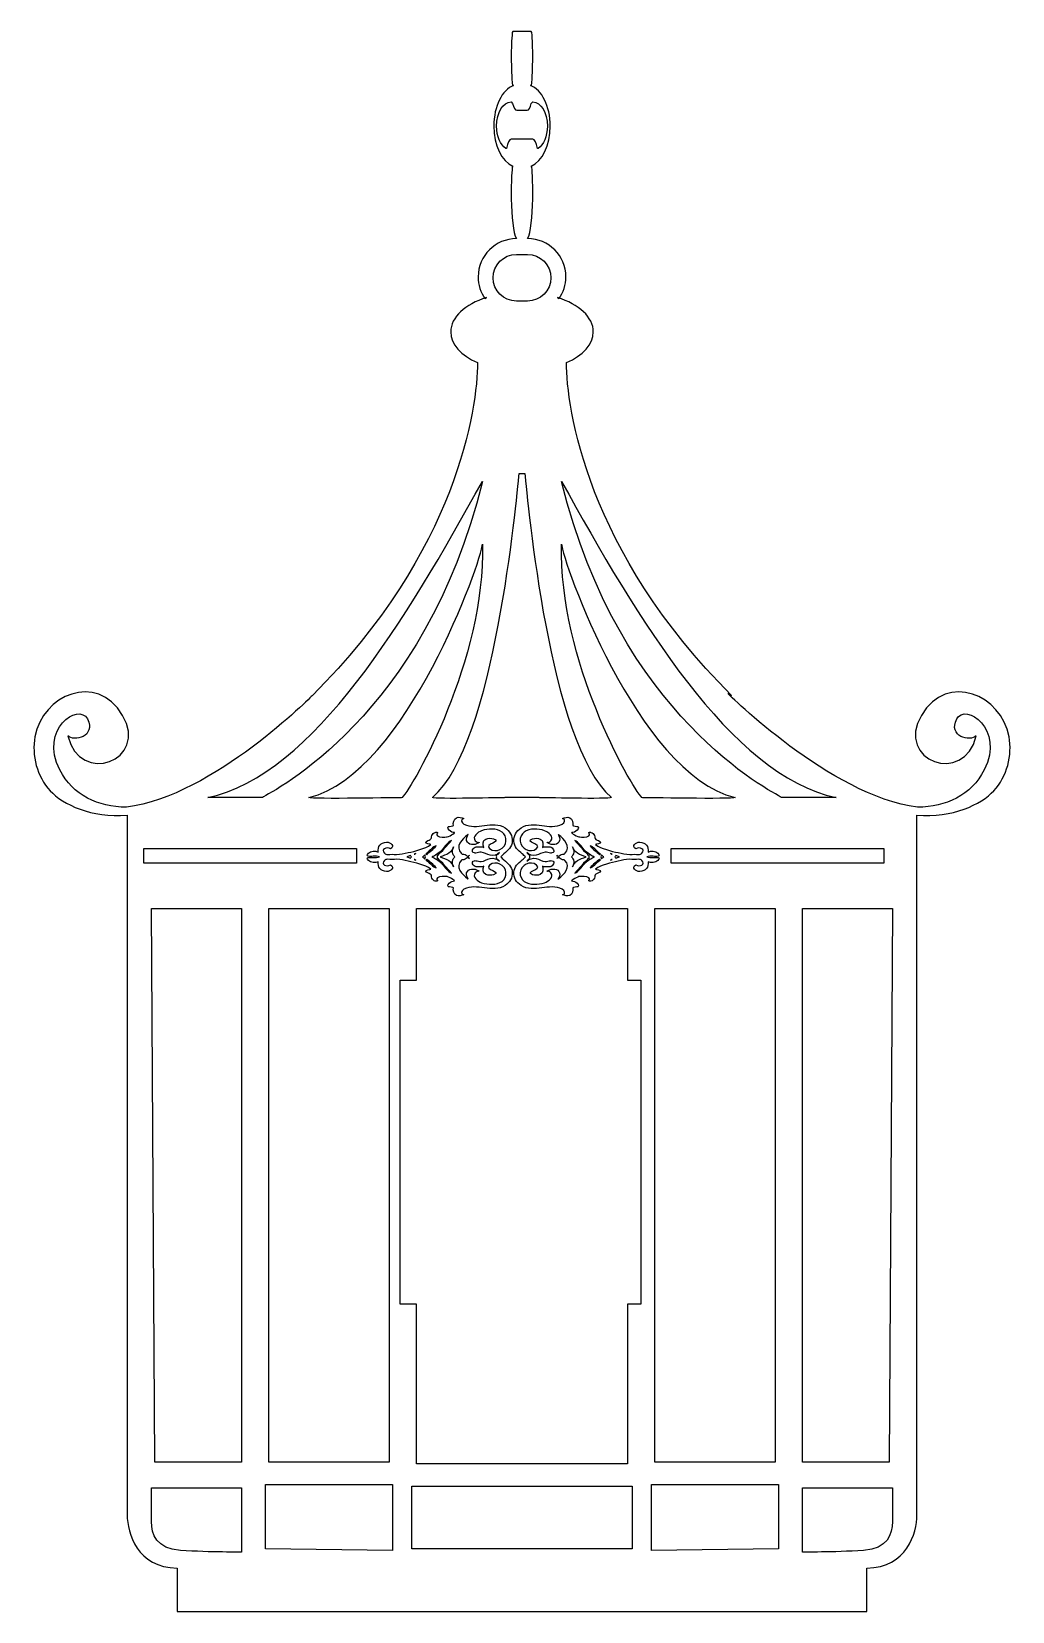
# Model space of a CAD drawing. Header units: centimetres. Extents: x -6.3 to 6.3, y -10.2 to 10.2.
import ezdxf

# ---------------------------------------------------------------- set-up
doc = ezdxf.new("R2010")
doc.units = ezdxf.units.CM
doc.header["$MEASUREMENT"] = 0
doc.layers.add('Camada 1', color=7, linetype='Continuous')

msp = doc.modelspace()

# ---------------------------------------------------------------- linework, layer by layer
at = {"layer": 'Camada 1'}
for points, knots in [([(0.11978, 10.19273), (0.11978, 10.19273), (0.12634, 10.18149), (0.12634, 10.18149), (0.12634, 10.18149), (0.1343, 10.08587), (0.13851, 9.97644), (0.13851, 9.86018), (0.13851, 9.86018), (0.13851, 9.72683), (0.1329, 9.60263), (0.12256, 9.49741), (0.12256, 9.49741), (0.12256, 9.49741), (0.10946, 9.49857), (0.10946, 9.49857), (0.10946, 9.49857), (0.25522, 9.44208), (0.36396, 9.22883), (0.36396, 8.97454), (0.36396, 8.97454), (0.36396, 8.7266), (0.26038, 8.51755), (0.11978, 8.45522), (0.11978, 8.45522), (0.11978, 8.45522), (0.12634, 8.44398), (0.12634, 8.44398), (0.12634, 8.44398), (0.1343, 8.34836), (0.13851, 8.23893), (0.13851, 8.12246), (0.13851, 8.12246), (0.13851, 7.88296), (0.11978, 7.67203), (0.09025, 7.55112), (0.09025, 7.55112), (0.09025, 7.55112), (0.07292, 7.52112), (0.07292, 7.52112), (0.07292, 7.52112), (0.34523, 7.52112), (0.566, 7.30083), (0.566, 7.02804), (0.566, 7.02804), (0.566, 6.92398), (0.53319, 6.82743), (0.47789, 6.74777), (0.47789, 6.74777), (0.47789, 6.74777), (0.45913, 6.75994), (0.45913, 6.75994), (0.45913, 6.75994), (0.73379, 6.67416), (0.91988, 6.50872), (0.91988, 6.3184), (0.91988, 6.3184), (0.91988, 6.15716), (0.78537, 6.01281), (0.57537, 5.92094), (0.57537, 5.92094), (0.57066, 5.34912), (0.83408, 3.4832), (2.70331, 1.62712), (2.70331, 1.62712), (2.70331, 1.62712), (2.65267, 1.65337), (2.65267, 1.65337), (2.65267, 1.65337), (2.65267, 1.65337), (3.97395, 0.33209), (5.1012, 0.18353), (5.1012, 0.18353), (5.46633, 0.18774), (5.79256, 0.3363), (5.96128, 0.66629), (5.96128, 0.66629), (6.23174, 1.19546), (5.71522, 1.53902), (5.60555, 1.32293), (5.60555, 1.32293), (5.48977, 1.09608), (5.78084, 1.02342), (5.85677, 1.10684), (5.85677, 1.10684), (5.70913, 0.45157), (4.8045, 0.78765), (5.15089, 1.36978), (5.15089, 1.36978), (5.48882, 1.93924), (6.18721, 1.62616), (6.28188, 1.09416), (6.28188, 1.09416), (6.32405, 0.85559), (6.25656, 0.57904), (6.08548, 0.39672), (6.08548, 0.39672), (5.92004, 0.22), (5.55446, 0.04191), (5.09229, 0.08364), (5.09229, 0.08364), (5.09229, 0.08364), (5.09229, -8.95024), (5.09229, -8.95024), (5.09229, -8.95024), (5.09229, -9.17802), (4.96434, -9.63316), (4.44689, -9.63316), (4.44689, -9.63316), (4.44689, -9.63316), (4.44689, -10.19278), (4.44689, -10.19278), (4.44689, -10.19278), (4.44689, -10.19278), (0.09726, -10.19278), (0.09726, -10.19278), (0.09726, -10.19278), (0.09726, -10.19278), (-0.09678, -10.19278), (-0.09678, -10.19278), (-0.09678, -10.19278), (-0.09678, -10.19278), (-4.44638, -10.19278), (-4.44638, -10.19278), (-4.44638, -10.19278), (-4.44638, -10.19278), (-4.44638, -9.63316), (-4.44638, -9.63316), (-4.44638, -9.63316), (-4.9643, -9.63316), (-5.0918, -9.17805), (-5.0918, -8.95024), (-5.0918, -8.95024), (-5.0918, -8.95024), (-5.0918, 0.08369), (-5.0918, 0.08369), (-5.0918, 0.08369), (-5.5544, 0.04197), (-5.92, 0.22006), (-6.08499, 0.39677), (-6.08499, 0.39677), (-6.25655, 0.57909), (-6.32404, 0.85564), (-6.28184, 1.09421), (-6.28184, 1.09421), (-6.18717, 1.62618), (-5.48833, 1.93929), (-5.15038, 1.36983), (-5.15038, 1.36983), (-4.80446, 0.78769), (-5.70907, 0.45162), (-5.85626, 1.10689), (-5.85626, 1.10689), (-5.78128, 1.02347), (-5.48973, 1.09609), (-5.60504, 1.32298), (-5.60504, 1.32298), (-5.71471, 1.53907), (-6.23171, 1.1955), (-5.96077, 0.66634), (-5.96077, 0.66634), (-5.79252, 0.33635), (-5.46629, 0.18779), (-5.10117, 0.18358), (-5.10117, 0.18358), (-3.97394, 0.33214), (-2.7028, 1.6272), (-2.7028, 1.6272), (-2.7028, 1.6272), (-2.7028, 1.6272), (-2.7028, 1.6272), (-2.7028, 1.6272), (-2.7028, 1.6272), (-0.83407, 3.4828), (-0.57018, 5.3492), (-0.57534, 5.92102), (-0.57534, 5.92102), (-0.78484, 6.01288), (-0.91938, 6.15724), (-0.91938, 6.31848), (-0.91938, 6.31848), (-0.91938, 6.50877), (-0.7333, 6.67424), (-0.45863, 6.76002), (-0.45863, 6.76002), (-0.45863, 6.76002), (-0.47832, 6.74785), (-0.47832, 6.74785), (-0.47832, 6.74785), (-0.53317, 6.82752), (-0.5655, 6.92409), (-0.5655, 7.02812), (-0.5655, 7.02812), (-0.5655, 7.30091), (-0.34473, 7.5212), (-0.07242, 7.5212), (-0.07242, 7.5212), (-0.07242, 7.5212), (-0.09023, 7.5512), (-0.09023, 7.5512), (-0.09023, 7.5512), (-0.11931, 7.67211), (-0.13852, 7.88304), (-0.13852, 8.12254), (-0.13852, 8.12254), (-0.13852, 8.23901), (-0.13381, 8.34847), (-0.12585, 8.44406), (-0.12585, 8.44406), (-0.12585, 8.44406), (-0.11976, 8.4553), (-0.11976, 8.4553), (-0.11976, 8.4553), (-0.26036, 8.51764), (-0.36302, 8.72668), (-0.36302, 8.97462), (-0.36302, 8.97462), (-0.36302, 9.22888), (-0.25523, 9.44217), (-0.10899, 9.49865), (-0.10899, 9.49865), (-0.10899, 9.49865), (-0.12211, 9.49749), (-0.12211, 9.49749), (-0.12211, 9.49749), (-0.13243, 9.60271), (-0.13851, 9.72691), (-0.13851, 9.86026), (-0.13851, 9.86026), (-0.13851, 9.97649), (-0.1338, 10.08571), (-0.12584, 10.18157), (-0.12584, 10.18157), (-0.12584, 10.18157), (-0.12023, 10.19273), (-0.12023, 10.19273), (-0.12023, 10.19273), (-0.12023, 10.19273), (0.11978, 10.19273), (0.11978, 10.19273)], [0, 0, 0, 0, 0.01639344, 0.01639344, 0.01639344, 0.01639344, 0.03278689, 0.03278689, 0.03278689, 0.03278689, 0.04918033, 0.04918033, 0.04918033, 0.04918033, 0.06557377, 0.06557377, 0.06557377, 0.06557377, 0.08196721, 0.08196721, 0.08196721, 0.08196721, 0.09836066, 0.09836066, 0.09836066, 0.09836066, 0.1147541, 0.1147541, 0.1147541, 0.1147541, 0.13114754, 0.13114754, 0.13114754, 0.13114754, 0.14754098, 0.14754098, 0.14754098, 0.14754098, 0.16393443, 0.16393443, 0.16393443, 0.16393443, 0.18032787, 0.18032787, 0.18032787, 0.18032787, 0.19672131, 0.19672131, 0.19672131, 0.19672131, 0.21311475, 0.21311475, 0.21311475, 0.21311475, 0.2295082, 0.2295082, 0.2295082, 0.2295082, 0.24590164, 0.24590164, 0.24590164, 0.24590164, 0.26229508, 0.26229508, 0.26229508, 0.26229508, 0.27868852, 0.27868852, 0.27868852, 0.27868852, 0.29508197, 0.29508197, 0.29508197, 0.29508197, 0.31147541, 0.31147541, 0.31147541, 0.31147541, 0.32786885, 0.32786885, 0.32786885, 0.32786885, 0.3442623, 0.3442623, 0.3442623, 0.3442623, 0.36065574, 0.36065574, 0.36065574, 0.36065574, 0.37704918, 0.37704918, 0.37704918, 0.37704918, 0.39344262, 0.39344262, 0.39344262, 0.39344262, 0.40983607, 0.40983607, 0.40983607, 0.40983607, 0.42622951, 0.42622951, 0.42622951, 0.42622951, 0.44262295, 0.44262295, 0.44262295, 0.44262295, 0.45901639, 0.45901639, 0.45901639, 0.45901639, 0.47540984, 0.47540984, 0.47540984, 0.47540984, 0.49180328, 0.49180328, 0.49180328, 0.49180328, 0.50819672, 0.50819672, 0.50819672, 0.50819672, 0.52459016, 0.52459016, 0.52459016, 0.52459016, 0.54098361, 0.54098361, 0.54098361, 0.54098361, 0.55737705, 0.55737705, 0.55737705, 0.55737705, 0.57377049, 0.57377049, 0.57377049, 0.57377049, 0.59016393, 0.59016393, 0.59016393, 0.59016393, 0.60655738, 0.60655738, 0.60655738, 0.60655738, 0.62295082, 0.62295082, 0.62295082, 0.62295082, 0.63934426, 0.63934426, 0.63934426, 0.63934426, 0.6557377, 0.6557377, 0.6557377, 0.6557377, 0.67213115, 0.67213115, 0.67213115, 0.67213115, 0.68852459, 0.68852459, 0.68852459, 0.68852459, 0.70491803, 0.70491803, 0.70491803, 0.70491803, 0.72131148, 0.72131148, 0.72131148, 0.72131148, 0.73770492, 0.73770492, 0.73770492, 0.73770492, 0.75409836, 0.75409836, 0.75409836, 0.75409836, 0.7704918, 0.7704918, 0.7704918, 0.7704918, 0.78688525, 0.78688525, 0.78688525, 0.78688525, 0.80327869, 0.80327869, 0.80327869, 0.80327869, 0.81967213, 0.81967213, 0.81967213, 0.81967213, 0.83606557, 0.83606557, 0.83606557, 0.83606557, 0.85245902, 0.85245902, 0.85245902, 0.85245902, 0.86885246, 0.86885246, 0.86885246, 0.86885246, 0.8852459, 0.8852459, 0.8852459, 0.8852459, 0.90163934, 0.90163934, 0.90163934, 0.90163934, 0.91803279, 0.91803279, 0.91803279, 0.91803279, 0.93442623, 0.93442623, 0.93442623, 0.93442623, 0.95081967, 0.95081967, 0.95081967, 0.95081967, 0.96721311, 0.96721311, 0.96721311, 0.96721311, 1, 1, 1, 1]), ([(0.14039, 8.80372), (0.16291, 8.80372), (0.18397, 8.75919), (0.20085, 8.68349), (0.20085, 8.68349), (0.20085, 8.68349), (0.20741, 8.68444), (0.20741, 8.68444), (0.20741, 8.68444), (0.27726, 8.72921), (0.32695, 8.84216), (0.32695, 8.97434), (0.32695, 8.97434), (0.32695, 9.14613), (0.24353, 9.28509), (0.14039, 9.28509), (0.14039, 9.28509), (0.14039, 9.28509), (0.12023, 9.26657), (0.12023, 9.26657), (0.12023, 9.26657), (0.10475, 9.2108), (0.08742, 9.17891), (0.06819, 9.17891), (0.06819, 9.17891), (0.06819, 9.17891), (-0.06869, 9.17892), (-0.06869, 9.17892), (-0.06869, 9.17892), (-0.08742, 9.17892), (-0.10526, 9.2108), (-0.12071, 9.26658), (-0.12071, 9.26658), (-0.12071, 9.26658), (-0.14087, 9.2851), (-0.14087, 9.2851), (-0.14087, 9.2851), (-0.24398, 9.2851), (-0.32743, 9.14614), (-0.32743, 8.97435), (-0.32743, 8.97435), (-0.32743, 8.84216), (-0.27774, 8.72921), (-0.20744, 8.68445), (-0.20744, 8.68445), (-0.20744, 8.68445), (-0.20135, 8.6835), (-0.20135, 8.6835), (-0.20135, 8.6835), (-0.18402, 8.7592), (-0.16338, 8.80373), (-0.14089, 8.80373), (-0.14089, 8.80373), (-0.14089, 8.80373), (0.14039, 8.80372), (0.14039, 8.80372)], [0, 0, 0, 0, 0.06666667, 0.06666667, 0.06666667, 0.06666667, 0.13333333, 0.13333333, 0.13333333, 0.13333333, 0.2, 0.2, 0.2, 0.2, 0.26666667, 0.26666667, 0.26666667, 0.26666667, 0.33333333, 0.33333333, 0.33333333, 0.33333333, 0.4, 0.4, 0.4, 0.4, 0.46666667, 0.46666667, 0.46666667, 0.46666667, 0.53333333, 0.53333333, 0.53333333, 0.53333333, 0.6, 0.6, 0.6, 0.6, 0.66666667, 0.66666667, 0.66666667, 0.66666667, 0.73333333, 0.73333333, 0.73333333, 0.73333333, 0.8, 0.8, 0.8, 0.8, 0.86666667, 0.86666667, 0.86666667, 0.86666667, 1, 1, 1, 1]), ([(0.07194, 6.71587), (0.23786, 6.71587), (0.37285, 6.84991), (0.37285, 7.0163), (0.37285, 7.0163), (0.37285, 7.18222), (0.23786, 7.31673), (0.07194, 7.31673), (0.07194, 7.31673), (0.07194, 7.31673), (-0.07242, 7.31673), (-0.07242, 7.31673), (-0.07242, 7.31673), (-0.23834, 7.31673), (-0.37333, 7.18222), (-0.37333, 7.0163), (-0.37333, 7.0163), (-0.37333, 6.8499), (-0.23834, 6.71587), (-0.07242, 6.71587), (-0.07242, 6.71587), (-0.07242, 6.71587), (0.07194, 6.71587), (0.07194, 6.71587)], [0, 0, 0, 0, 0.14285714, 0.14285714, 0.14285714, 0.14285714, 0.28571429, 0.28571429, 0.28571429, 0.28571429, 0.42857143, 0.42857143, 0.42857143, 0.42857143, 0.57142857, 0.57142857, 0.57142857, 0.57142857, 0.71428571, 0.71428571, 0.71428571, 0.71428571, 1, 1, 1, 1]), ([(-0.03492, 4.49138), (-0.07617, 4.13938), (-0.34567, 1.01171), (-1.15323, 0.30771), (-1.15323, 0.30771), (-1.13262, 0.2871), (-0.22145, 0.30771), (-0.22145, 0.30771), (-0.22145, 0.30771), (-0.22145, 0.30771), (0.22101, 0.30771), (0.22101, 0.30771), (0.22101, 0.30771), (0.22101, 0.30771), (1.13218, 0.2871), (1.15279, 0.30771), (1.15279, 0.30771), (0.34523, 1.01171), (0.0757, 4.13938), (0.03445, 4.49138), (0.03445, 4.49138), (0.03445, 4.49138), (-0.03492, 4.49138), (-0.03492, 4.49138)], [0, 0, 0, 0, 0.14285714, 0.14285714, 0.14285714, 0.14285714, 0.28571429, 0.28571429, 0.28571429, 0.28571429, 0.42857143, 0.42857143, 0.42857143, 0.42857143, 0.57142857, 0.57142857, 0.57142857, 0.57142857, 0.71428571, 0.71428571, 0.71428571, 0.71428571, 1, 1, 1, 1]), ([(-0.51112, 4.38827), (-1.4851, 2.62734), (-2.68592, 0.59737), (-4.05267, 0.30771), (-4.05267, 0.30771), (-4.01142, 0.30771), (-3.34867, 0.30771), (-3.34867, 0.30771), (-3.34867, 0.30771), (-3.22445, 0.39021), (-1.2573, 1.34308), (-0.51112, 4.38827)], [0, 0, 0, 0, 0.25, 0.25, 0.25, 0.25, 0.5, 0.5, 0.5, 0.5, 1, 1, 1, 1]), ([(3.3482, 0.30771), (3.3482, 0.30771), (4.01095, 0.30771), (4.0522, 0.30771), (4.0522, 0.30771), (2.68544, 0.59738), (1.4846, 2.62734), (0.51065, 4.38827), (0.51065, 4.38827), (1.25637, 1.34308), (3.22445, 0.39021), (3.3482, 0.30771)], [0, 0, 0, 0, 0.25, 0.25, 0.25, 0.25, 0.5, 0.5, 0.5, 0.5, 1, 1, 1, 1]), ([(-0.51112, 3.58024), (-0.51112, 3.39416), (-1.4851, 0.61849), (-2.74778, 0.30771), (-2.74778, 0.30771), (-2.72762, 0.2871), (-1.54697, 0.30771), (-1.54697, 0.30771), (-1.54697, 0.30771), (-1.40166, 0.45254), (-0.46987, 2.08881), (-0.51112, 3.58024)], [0, 0, 0, 0, 0.25, 0.25, 0.25, 0.25, 0.5, 0.5, 0.5, 0.5, 1, 1, 1, 1]), ([(1.54649, 0.30771), (1.54649, 0.30771), (2.72717, 0.2871), (2.74778, 0.30771), (2.74778, 0.30771), (1.48461, 0.61846), (0.51062, 3.39368), (0.51062, 3.58024), (0.51062, 3.58024), (0.4694, 2.08881), (1.40168, 0.45254), (1.54649, 0.30771)], [0, 0, 0, 0, 0.25, 0.25, 0.25, 0.25, 0.5, 0.5, 0.5, 0.5, 1, 1, 1, 1]), ([(-1.92098, -0.46516), (-1.95379, -0.46095), (-2.0316, -0.45534), (-1.97911, -0.5036), (-1.97911, -0.5036), (-1.94818, -0.53125), (-1.89145, -0.53688), (-1.85444, -0.51905), (-1.85444, -0.51905), (-1.86381, -0.58607), (-1.82256, -0.64232), (-1.74757, -0.64467), (-1.74757, -0.64467), (-1.69227, -0.64652), (-1.63226, -0.59686), (-1.696, -0.55842), (-1.696, -0.55842), (-1.74381, -0.59078), (-1.82535, -0.55278), (-1.77379, -0.50267), (-1.77379, -0.50267), (-1.76442, -0.49328), (-1.75035, -0.48862), (-1.73442, -0.48624), (-1.73442, -0.48624), (-1.69505, -0.4928), (-1.6538, -0.4914), (-1.61396, -0.48674), (-1.61396, -0.48674), (-1.56475, -0.4905), (-1.51694, -0.50079), (-1.46913, -0.51063), (-1.46913, -0.51063), (-1.37727, -0.53079), (-1.24976, -0.55844), (-1.17573, -0.61514), (-1.17573, -0.61514), (-1.18417, -0.61842), (-1.24743, -0.62826), (-1.24135, -0.64231), (-1.24135, -0.64231), (-1.23198, -0.66155), (-1.19918, -0.66763), (-1.18229, -0.67795), (-1.18229, -0.67795), (-1.15792, -0.69388), (-1.17337, -0.7056), (-1.16356, -0.73044), (-1.16356, -0.73044), (-1.157, -0.74777), (-1.13684, -0.76417), (-1.11855, -0.76933), (-1.11855, -0.76933), (-1.11011, -0.77121), (-1.08479, -0.77497), (-1.09135, -0.75764), (-1.09135, -0.75764), (-1.0937, -0.75108), (-1.11199, -0.7492), (-1.08855, -0.72483), (-1.08855, -0.72483), (-1.06603, -0.70094), (-0.992, -0.71216), (-0.97417, -0.70985), (-0.97417, -0.70985), (-0.95544, -0.70747), (-0.85183, -0.76655), (-0.87011, -0.76655), (-0.87011, -0.76655), (-0.88839, -0.76655), (-0.91885, -0.77499), (-0.94136, -0.79655), (-0.94136, -0.79655), (-0.9648, -0.81907), (-0.95541, -0.84531), (-0.9484, -0.84296), (-0.9484, -0.84296), (-0.94139, -0.84061), (-0.88419, -0.85608), (-0.88419, -0.85608), (-0.88419, -0.85608), (-0.89075, -0.89029), (-0.88139, -0.9367), (-0.84622, -0.95453), (-0.84622, -0.95453), (-0.81389, -0.97141), (-0.7806, -0.9531), (-0.75012, -0.94469), (-0.75012, -0.94469), (-0.80076, -0.94141), (-0.77637, -0.88796), (-0.74824, -0.87296), (-0.74824, -0.87296), (-0.5842, -0.78861), (-0.38171, -0.93014), (-0.21767, -0.8261), (-0.21767, -0.8261), (-0.15864, -0.78861), (-0.12017, -0.72302), (-0.12485, -0.65502), (-0.12485, -0.65502), (-0.12863, -0.58379), (-0.1797, -0.53971), (-0.23267, -0.49521), (-0.23267, -0.49521), (-0.24627, -0.48349), (-0.26408, -0.46941), (-0.27297, -0.45677), (-0.27297, -0.45677), (-0.26408, -0.44365), (-0.24625, -0.43005), (-0.23267, -0.41785), (-0.23267, -0.41785), (-0.17973, -0.37287), (-0.12864, -0.32789), (-0.12485, -0.25569), (-0.12485, -0.25569), (-0.12017, -0.18679), (-0.15861, -0.12022), (-0.21767, -0.08226), (-0.21767, -0.08226), (-0.38171, 0.02275), (-0.5842, -0.12023), (-0.74824, -0.03445), (-0.74824, -0.03445), (-0.77637, -0.01992), (-0.80073, 0.03445), (-0.75012, 0.03775), (-0.75012, 0.03775), (-0.7806, 0.04616), (-0.81388, 0.06447), (-0.84622, 0.04759), (-0.84622, 0.04759), (-0.88138, 0.02933), (-0.89075, -0.01755), (-0.88419, -0.05271), (-0.88419, -0.05271), (-0.88419, -0.05271), (-0.94137, -0.06771), (-0.9484, -0.06538), (-0.9484, -0.06538), (-0.95544, -0.0635), (-0.9648, -0.08975), (-0.94136, -0.11224), (-0.94136, -0.11224), (-0.91884, -0.1338), (-0.88839, -0.14317), (-0.87011, -0.14317), (-0.87011, -0.14317), (-0.85183, -0.14317), (-0.95541, -0.20223), (-0.97417, -0.1999), (-0.97417, -0.1999), (-0.99198, -0.19802), (-1.06603, -0.20882), (-1.08855, -0.1849), (-1.08855, -0.1849), (-1.11199, -0.16103), (-1.09371, -0.15868), (-1.09135, -0.15162), (-1.09135, -0.15162), (-1.08479, -0.13477), (-1.11011, -0.13802), (-1.11855, -0.13993), (-1.11855, -0.13993), (-1.13683, -0.14506), (-1.15699, -0.16197), (-1.16356, -0.1793), (-1.16356, -0.1793), (-1.1734, -0.20459), (-1.15792, -0.21632), (-1.18229, -0.23275), (-1.18229, -0.23275), (-1.19917, -0.24307), (-1.23195, -0.24915), (-1.24135, -0.26884), (-1.24135, -0.26884), (-1.24744, -0.28289), (-1.18417, -0.29321), (-1.17573, -0.29601), (-1.17573, -0.29601), (-1.24979, -0.35411), (-1.37726, -0.38179), (-1.46913, -0.40195), (-1.46913, -0.40195), (-1.51834, -0.41269), (-1.56803, -0.42349), (-1.61817, -0.42629), (-1.61817, -0.42629), (-1.65566, -0.42256), (-1.69458, -0.42116), (-1.7316, -0.42724), (-1.7316, -0.42724), (-1.74848, -0.42489), (-1.76348, -0.4202), (-1.77377, -0.40991), (-1.77377, -0.40991), (-1.82534, -0.35927), (-1.74377, -0.32133), (-1.69598, -0.35414), (-1.69598, -0.35414), (-1.63224, -0.31525), (-1.69222, -0.2646), (-1.74755, -0.26648), (-1.74755, -0.26648), (-1.82253, -0.26836), (-1.86378, -0.32551), (-1.85442, -0.39396), (-1.85442, -0.39396), (-1.89146, -0.3757), (-1.94816, -0.38084), (-1.97909, -0.40944), (-1.97909, -0.40944), (-2.03158, -0.4577), (-1.95377, -0.45254), (-1.92096, -0.44786), (-1.92096, -0.44786), (-1.88908, -0.4441), (-1.86238, -0.44881), (-1.83566, -0.45678), (-1.83566, -0.45678), (-1.8624, -0.46471), (-1.88865, -0.46895), (-1.92098, -0.46516), (-1.92098, -0.46516), (-1.92098, -0.46516), (-1.92098, -0.46516), (-1.92098, -0.46516)], [0, 0, 0, 0, 0.01724138, 0.01724138, 0.01724138, 0.01724138, 0.03448276, 0.03448276, 0.03448276, 0.03448276, 0.05172414, 0.05172414, 0.05172414, 0.05172414, 0.06896552, 0.06896552, 0.06896552, 0.06896552, 0.0862069, 0.0862069, 0.0862069, 0.0862069, 0.10344828, 0.10344828, 0.10344828, 0.10344828, 0.12068966, 0.12068966, 0.12068966, 0.12068966, 0.13793103, 0.13793103, 0.13793103, 0.13793103, 0.15517241, 0.15517241, 0.15517241, 0.15517241, 0.17241379, 0.17241379, 0.17241379, 0.17241379, 0.18965517, 0.18965517, 0.18965517, 0.18965517, 0.20689655, 0.20689655, 0.20689655, 0.20689655, 0.22413793, 0.22413793, 0.22413793, 0.22413793, 0.24137931, 0.24137931, 0.24137931, 0.24137931, 0.25862069, 0.25862069, 0.25862069, 0.25862069, 0.27586207, 0.27586207, 0.27586207, 0.27586207, 0.29310345, 0.29310345, 0.29310345, 0.29310345, 0.31034483, 0.31034483, 0.31034483, 0.31034483, 0.32758621, 0.32758621, 0.32758621, 0.32758621, 0.34482759, 0.34482759, 0.34482759, 0.34482759, 0.36206897, 0.36206897, 0.36206897, 0.36206897, 0.37931034, 0.37931034, 0.37931034, 0.37931034, 0.39655172, 0.39655172, 0.39655172, 0.39655172, 0.4137931, 0.4137931, 0.4137931, 0.4137931, 0.43103448, 0.43103448, 0.43103448, 0.43103448, 0.44827586, 0.44827586, 0.44827586, 0.44827586, 0.46551724, 0.46551724, 0.46551724, 0.46551724, 0.48275862, 0.48275862, 0.48275862, 0.48275862, 0.5, 0.5, 0.5, 0.5, 0.51724138, 0.51724138, 0.51724138, 0.51724138, 0.53448276, 0.53448276, 0.53448276, 0.53448276, 0.55172414, 0.55172414, 0.55172414, 0.55172414, 0.56896552, 0.56896552, 0.56896552, 0.56896552, 0.5862069, 0.5862069, 0.5862069, 0.5862069, 0.60344828, 0.60344828, 0.60344828, 0.60344828, 0.62068966, 0.62068966, 0.62068966, 0.62068966, 0.63793103, 0.63793103, 0.63793103, 0.63793103, 0.65517241, 0.65517241, 0.65517241, 0.65517241, 0.67241379, 0.67241379, 0.67241379, 0.67241379, 0.68965517, 0.68965517, 0.68965517, 0.68965517, 0.70689655, 0.70689655, 0.70689655, 0.70689655, 0.72413793, 0.72413793, 0.72413793, 0.72413793, 0.74137931, 0.74137931, 0.74137931, 0.74137931, 0.75862069, 0.75862069, 0.75862069, 0.75862069, 0.77586207, 0.77586207, 0.77586207, 0.77586207, 0.79310345, 0.79310345, 0.79310345, 0.79310345, 0.81034483, 0.81034483, 0.81034483, 0.81034483, 0.82758621, 0.82758621, 0.82758621, 0.82758621, 0.84482759, 0.84482759, 0.84482759, 0.84482759, 0.86206897, 0.86206897, 0.86206897, 0.86206897, 0.87931034, 0.87931034, 0.87931034, 0.87931034, 0.89655172, 0.89655172, 0.89655172, 0.89655172, 0.9137931, 0.9137931, 0.9137931, 0.9137931, 0.93103448, 0.93103448, 0.93103448, 0.93103448, 0.94827586, 0.94827586, 0.94827586, 0.94827586, 0.96551724, 0.96551724, 0.96551724, 0.96551724, 1, 1, 1, 1]), ([(0.00259, -0.49519), (-0.05038, -0.53969), (-0.10147, -0.58377), (-0.10523, -0.655), (-0.10523, -0.655), (-0.10991, -0.72297), (-0.07195, -0.78859), (-0.01241, -0.82608), (-0.01241, -0.82608), (0.15256, -0.93014), (0.35507, -0.78859), (0.51911, -0.87294), (0.51911, -0.87294), (0.54771, -0.88794), (0.5716, -0.94139), (0.52146, -0.94467), (0.52146, -0.94467), (0.55096, -0.95308), (0.5852, -0.97139), (0.61753, -0.95451), (0.61753, -0.95451), (0.65224, -0.93668), (0.66161, -0.89027), (0.65505, -0.85606), (0.65505, -0.85606), (0.65505, -0.85606), (0.7127, -0.84058), (0.71971, -0.84294), (0.71971, -0.84294), (0.72627, -0.84529), (0.73566, -0.81905), (0.71267, -0.79701), (0.71267, -0.79701), (0.6897, -0.775), (0.6597, -0.76656), (0.64144, -0.76656), (0.64144, -0.76656), (0.62316, -0.76656), (0.72627, -0.7075), (0.745, -0.70986), (0.745, -0.70986), (0.76376, -0.71219), (0.83734, -0.70094), (0.86031, -0.72484), (0.86031, -0.72484), (0.88375, -0.74921), (0.86499, -0.75109), (0.86266, -0.75765), (0.86266, -0.75765), (0.85657, -0.77498), (0.88187, -0.77125), (0.88983, -0.76934), (0.88983, -0.76934), (0.90809, -0.76466), (0.92872, -0.7478), (0.93529, -0.73045), (0.93529, -0.73045), (0.94466, -0.70561), (0.92923, -0.69386), (0.95405, -0.67796), (0.95405, -0.67796), (0.97045, -0.66764), (1.00374, -0.66156), (1.01311, -0.64232), (1.01311, -0.64232), (1.01872, -0.62827), (0.95543, -0.61843), (0.94749, -0.61515), (0.94749, -0.61515), (1.022, -0.55842), (1.14902, -0.5308), (1.24091, -0.51064), (1.24091, -0.51064), (1.28917, -0.5008), (1.33698, -0.49048), (1.38574, -0.48675), (1.38574, -0.48675), (1.42604, -0.49143), (1.46728, -0.49281), (1.50665, -0.48625), (1.50665, -0.48625), (1.52213, -0.48863), (1.53665, -0.49329), (1.5465, -0.50268), (1.5465, -0.50268), (1.59759, -0.55282), (1.51557, -0.59079), (1.46871, -0.55843), (1.46871, -0.55843), (1.40497, -0.59687), (1.46495, -0.64654), (1.51932, -0.64468), (1.51932, -0.64468), (1.59526, -0.64233), (1.6365, -0.58607), (1.62666, -0.51906), (1.62666, -0.51906), (1.66368, -0.53689), (1.72088, -0.53126), (1.75178, -0.50361), (1.75178, -0.50361), (1.80427, -0.45535), (1.72649, -0.46096), (1.69368, -0.46517), (1.69368, -0.46517), (1.66087, -0.46895), (1.63462, -0.46469), (1.60835, -0.45676), (1.60835, -0.45676), (1.6346, -0.4488), (1.66084, -0.44409), (1.69368, -0.44784), (1.69368, -0.44784), (1.72649, -0.45252), (1.8043, -0.45768), (1.75178, -0.40942), (1.75178, -0.40942), (1.72085, -0.38082), (1.66367, -0.37569), (1.62666, -0.39394), (1.62666, -0.39394), (1.6365, -0.32549), (1.59525, -0.26834), (1.51932, -0.26646), (1.51932, -0.26646), (1.46495, -0.26458), (1.40497, -0.31522), (1.46871, -0.35412), (1.46871, -0.35412), (1.51557, -0.32134), (1.59759, -0.35925), (1.5465, -0.41037), (1.5465, -0.41037), (1.53618, -0.42021), (1.52025, -0.4249), (1.50337, -0.42725), (1.50337, -0.42725), (1.4668, -0.42116), (1.42839, -0.42257), (1.38994, -0.4263), (1.38994, -0.4263), (1.33977, -0.42352), (1.29059, -0.4127), (1.2409, -0.40196), (1.2409, -0.40196), (1.14901, -0.3818), (1.02201, -0.35412), (0.94748, -0.29602), (0.94748, -0.29602), (0.95544, -0.29322), (1.01871, -0.2829), (1.0131, -0.26885), (1.0131, -0.26885), (1.00373, -0.24916), (0.97045, -0.24305), (0.95404, -0.23276), (0.95404, -0.23276), (0.92922, -0.21636), (0.94467, -0.20463), (0.93528, -0.17931), (0.93528, -0.17931), (0.92872, -0.16198), (0.90811, -0.14507), (0.88982, -0.13994), (0.88982, -0.13994), (0.88183, -0.13806), (0.85654, -0.13481), (0.86265, -0.15163), (0.86265, -0.15163), (0.86498, -0.15869), (0.88374, -0.16102), (0.8603, -0.18491), (0.8603, -0.18491), (0.83733, -0.20883), (0.76375, -0.19803), (0.74499, -0.19991), (0.74499, -0.19991), (0.72626, -0.20226), (0.62267, -0.14318), (0.64143, -0.14318), (0.64143, -0.14318), (0.65969, -0.14318), (0.68969, -0.13381), (0.71266, -0.11225), (0.71266, -0.11225), (0.73563, -0.08973), (0.72626, -0.06349), (0.7197, -0.06539), (0.7197, -0.06539), (0.71266, -0.06774), (0.65504, -0.05272), (0.65504, -0.05272), (0.65504, -0.05272), (0.6616, -0.01756), (0.65224, 0.02933), (0.61752, 0.04758), (0.61752, 0.04758), (0.58519, 0.06446), (0.55095, 0.04615), (0.52145, 0.03774), (0.52145, 0.03774), (0.57162, 0.03446), (0.5477, -0.01994), (0.5191, -0.03446), (0.5191, -0.03446), (0.35506, -0.12021), (0.15255, 0.02274), (-0.01242, -0.08227), (-0.01242, -0.08227), (-0.07195, -0.12024), (-0.10992, -0.18678), (-0.10524, -0.2557), (-0.10524, -0.2557), (-0.10146, -0.3279), (-0.05039, -0.37288), (0.00258, -0.41786), (0.00258, -0.41786), (0.01663, -0.43006), (0.03444, -0.44366), (0.04383, -0.45678), (0.04383, -0.45678), (0.03445, -0.46942), (0.01664, -0.48347), (0.00259, -0.49519), (0.00259, -0.49519), (0.00259, -0.49519), (0.00259, -0.49519), (0.00259, -0.49519)], [0, 0, 0, 0, 0.01724138, 0.01724138, 0.01724138, 0.01724138, 0.03448276, 0.03448276, 0.03448276, 0.03448276, 0.05172414, 0.05172414, 0.05172414, 0.05172414, 0.06896552, 0.06896552, 0.06896552, 0.06896552, 0.0862069, 0.0862069, 0.0862069, 0.0862069, 0.10344828, 0.10344828, 0.10344828, 0.10344828, 0.12068966, 0.12068966, 0.12068966, 0.12068966, 0.13793103, 0.13793103, 0.13793103, 0.13793103, 0.15517241, 0.15517241, 0.15517241, 0.15517241, 0.17241379, 0.17241379, 0.17241379, 0.17241379, 0.18965517, 0.18965517, 0.18965517, 0.18965517, 0.20689655, 0.20689655, 0.20689655, 0.20689655, 0.22413793, 0.22413793, 0.22413793, 0.22413793, 0.24137931, 0.24137931, 0.24137931, 0.24137931, 0.25862069, 0.25862069, 0.25862069, 0.25862069, 0.27586207, 0.27586207, 0.27586207, 0.27586207, 0.29310345, 0.29310345, 0.29310345, 0.29310345, 0.31034483, 0.31034483, 0.31034483, 0.31034483, 0.32758621, 0.32758621, 0.32758621, 0.32758621, 0.34482759, 0.34482759, 0.34482759, 0.34482759, 0.36206897, 0.36206897, 0.36206897, 0.36206897, 0.37931034, 0.37931034, 0.37931034, 0.37931034, 0.39655172, 0.39655172, 0.39655172, 0.39655172, 0.4137931, 0.4137931, 0.4137931, 0.4137931, 0.43103448, 0.43103448, 0.43103448, 0.43103448, 0.44827586, 0.44827586, 0.44827586, 0.44827586, 0.46551724, 0.46551724, 0.46551724, 0.46551724, 0.48275862, 0.48275862, 0.48275862, 0.48275862, 0.5, 0.5, 0.5, 0.5, 0.51724138, 0.51724138, 0.51724138, 0.51724138, 0.53448276, 0.53448276, 0.53448276, 0.53448276, 0.55172414, 0.55172414, 0.55172414, 0.55172414, 0.56896552, 0.56896552, 0.56896552, 0.56896552, 0.5862069, 0.5862069, 0.5862069, 0.5862069, 0.60344828, 0.60344828, 0.60344828, 0.60344828, 0.62068966, 0.62068966, 0.62068966, 0.62068966, 0.63793103, 0.63793103, 0.63793103, 0.63793103, 0.65517241, 0.65517241, 0.65517241, 0.65517241, 0.67241379, 0.67241379, 0.67241379, 0.67241379, 0.68965517, 0.68965517, 0.68965517, 0.68965517, 0.70689655, 0.70689655, 0.70689655, 0.70689655, 0.72413793, 0.72413793, 0.72413793, 0.72413793, 0.74137931, 0.74137931, 0.74137931, 0.74137931, 0.75862069, 0.75862069, 0.75862069, 0.75862069, 0.77586207, 0.77586207, 0.77586207, 0.77586207, 0.79310345, 0.79310345, 0.79310345, 0.79310345, 0.81034483, 0.81034483, 0.81034483, 0.81034483, 0.82758621, 0.82758621, 0.82758621, 0.82758621, 0.84482759, 0.84482759, 0.84482759, 0.84482759, 0.86206897, 0.86206897, 0.86206897, 0.86206897, 0.87931034, 0.87931034, 0.87931034, 0.87931034, 0.89655172, 0.89655172, 0.89655172, 0.89655172, 0.9137931, 0.9137931, 0.9137931, 0.9137931, 0.93103448, 0.93103448, 0.93103448, 0.93103448, 0.94827586, 0.94827586, 0.94827586, 0.94827586, 0.96551724, 0.96551724, 0.96551724, 0.96551724, 1, 1, 1, 1]), ([(-0.69813, -0.45675), (-0.69204, -0.44971), (-0.68501, -0.44177), (-0.67704, -0.43423), (-0.67704, -0.43423), (-0.68548, -0.44222), (-0.69673, -0.44547), (-0.70845, -0.44547), (-0.70845, -0.44547), (-0.7239, -0.42909), (-0.74033, -0.41782), (-0.77266, -0.4197), (-0.77266, -0.4197), (-0.77642, -0.41642), (-0.78015, -0.41314), (-0.7825, -0.41078), (-0.7825, -0.41078), (-0.8664, -0.32312), (-0.77499, -0.22941), (-0.69953, -0.17125), (-0.69953, -0.17125), (-0.69765, -0.16985), (-0.69577, -0.16752), (-0.69392, -0.16564), (-0.69392, -0.16564), (-0.70985, -0.19093), (-0.72017, -0.22141), (-0.71361, -0.24671), (-0.71361, -0.24671), (-0.69861, -0.30624), (-0.6105, -0.31), (-0.56642, -0.27952), (-0.56642, -0.27952), (-0.55234, -0.27015), (-0.55047, -0.26875), (-0.55047, -0.26875), (-0.55047, -0.26875), (-0.56407, -0.27812), (-0.59455, -0.25655), (-0.60249, -0.24766), (-0.60249, -0.24766), (-0.64795, -0.19469), (-0.5678, -0.13701), (-0.52142, -0.11923), (-0.52142, -0.11923), (-0.4797, -0.10328), (-0.43048, -0.09999), (-0.38595, -0.09907), (-0.38595, -0.09907), (-0.2894, -0.09719), (-0.19799, -0.15016), (-0.20691, -0.25375), (-0.20691, -0.25375), (-0.21487, -0.34749), (-0.33582, -0.41639), (-0.41924, -0.34892), (-0.41924, -0.34892), (-0.49282, -0.28986), (-0.25332, -0.26407), (-0.36579, -0.22377), (-0.36579, -0.22377), (-0.39579, -0.21345), (-0.43609, -0.21253), (-0.46514, -0.22612), (-0.46514, -0.22612), (-0.51107, -0.24816), (-0.50263, -0.29642), (-0.49327, -0.33627), (-0.49327, -0.33627), (-0.49655, -0.32315), (-0.57905, -0.32407), (-0.59077, -0.3269), (-0.59077, -0.3269), (-0.62593, -0.33627), (-0.66951, -0.39249), (-0.61329, -0.40609), (-0.61329, -0.40609), (-0.60765, -0.40797), (-0.60205, -0.40797), (-0.59593, -0.40752), (-0.59593, -0.40752), (-0.57344, -0.40517), (-0.55095, -0.39112), (-0.52703, -0.39487), (-0.52703, -0.39487), (-0.48718, -0.40093), (-0.45205, -0.4286), (-0.4108, -0.43612), (-0.4108, -0.43612), (-0.36487, -0.44408), (-0.3255, -0.43189), (-0.29081, -0.40143), (-0.29081, -0.40143), (-0.2969, -0.40797), (-0.30253, -0.41453), (-0.30769, -0.42109), (-0.30769, -0.42109), (-0.31004, -0.42204), (-0.31237, -0.42344), (-0.31473, -0.42437), (-0.31473, -0.42437), (-0.33021, -0.43374), (-0.33021, -0.44406), (-0.32645, -0.45673), (-0.32645, -0.45673), (-0.33021, -0.46893), (-0.33021, -0.47967), (-0.31473, -0.48909), (-0.31473, -0.48909), (-0.3124, -0.49049), (-0.30957, -0.49187), (-0.30677, -0.49327), (-0.30677, -0.49327), (-0.30161, -0.49891), (-0.29645, -0.50499), (-0.29082, -0.5111), (-0.29082, -0.5111), (-0.32551, -0.4811), (-0.36488, -0.46893), (-0.41081, -0.47689), (-0.41081, -0.47689), (-0.45206, -0.48438), (-0.4872, -0.51158), (-0.52704, -0.51766), (-0.52704, -0.51766), (-0.55096, -0.52142), (-0.57345, -0.50782), (-0.59594, -0.50546), (-0.59594, -0.50546), (-0.60203, -0.50453), (-0.60766, -0.50498), (-0.6133, -0.50639), (-0.6133, -0.50639), (-0.66952, -0.51999), (-0.62595, -0.57579), (-0.59078, -0.5842), (-0.59078, -0.5842), (-0.57906, -0.58796), (-0.49656, -0.58841), (-0.49328, -0.57579), (-0.49328, -0.57579), (-0.50265, -0.61513), (-0.51109, -0.66249), (-0.46515, -0.68406), (-0.46515, -0.68406), (-0.4361, -0.69766), (-0.39578, -0.69718), (-0.3658, -0.68639), (-0.3658, -0.68639), (-0.25333, -0.64702), (-0.49283, -0.62173), (-0.41925, -0.56267), (-0.41925, -0.56267), (-0.33583, -0.4961), (-0.21489, -0.56452), (-0.20692, -0.65689), (-0.20692, -0.65689), (-0.198, -0.75952), (-0.28942, -0.81109), (-0.38596, -0.80966), (-0.38596, -0.80966), (-0.43049, -0.80873), (-0.4797, -0.80545), (-0.52143, -0.78997), (-0.52143, -0.78997), (-0.56784, -0.77216), (-0.64798, -0.71499), (-0.6025, -0.66297), (-0.6025, -0.66297), (-0.59454, -0.65405), (-0.56406, -0.63294), (-0.55048, -0.64233), (-0.55048, -0.64233), (-0.55048, -0.64185), (-0.55236, -0.64045), (-0.56643, -0.63156), (-0.56643, -0.63156), (-0.61048, -0.60156), (-0.69862, -0.60484), (-0.71362, -0.66392), (-0.71362, -0.66392), (-0.72018, -0.68924), (-0.70986, -0.71874), (-0.69393, -0.74406), (-0.69393, -0.74406), (-0.69581, -0.74218), (-0.69769, -0.73983), (-0.69954, -0.73797), (-0.69954, -0.73797), (-0.775, -0.68172), (-0.86641, -0.58845), (-0.78251, -0.50223), (-0.78251, -0.50223), (-0.78016, -0.4994), (-0.77735, -0.49707), (-0.77407, -0.49424), (-0.77407, -0.49424), (-0.74079, -0.49612), (-0.7239, -0.48487), (-0.70798, -0.46799), (-0.70798, -0.46799), (-0.69674, -0.46751), (-0.68549, -0.47079), (-0.67705, -0.47876), (-0.67705, -0.47876), (-0.68501, -0.47128), (-0.69204, -0.46379), (-0.69813, -0.45675), (-0.69813, -0.45675), (-0.69813, -0.45675), (-0.69813, -0.45675), (-0.69813, -0.45675)], [0, 0, 0, 0, 0.01851852, 0.01851852, 0.01851852, 0.01851852, 0.03703704, 0.03703704, 0.03703704, 0.03703704, 0.05555556, 0.05555556, 0.05555556, 0.05555556, 0.07407407, 0.07407407, 0.07407407, 0.07407407, 0.09259259, 0.09259259, 0.09259259, 0.09259259, 0.11111111, 0.11111111, 0.11111111, 0.11111111, 0.12962963, 0.12962963, 0.12962963, 0.12962963, 0.14814815, 0.14814815, 0.14814815, 0.14814815, 0.16666667, 0.16666667, 0.16666667, 0.16666667, 0.18518519, 0.18518519, 0.18518519, 0.18518519, 0.2037037, 0.2037037, 0.2037037, 0.2037037, 0.22222222, 0.22222222, 0.22222222, 0.22222222, 0.24074074, 0.24074074, 0.24074074, 0.24074074, 0.25925926, 0.25925926, 0.25925926, 0.25925926, 0.27777778, 0.27777778, 0.27777778, 0.27777778, 0.2962963, 0.2962963, 0.2962963, 0.2962963, 0.31481481, 0.31481481, 0.31481481, 0.31481481, 0.33333333, 0.33333333, 0.33333333, 0.33333333, 0.35185185, 0.35185185, 0.35185185, 0.35185185, 0.37037037, 0.37037037, 0.37037037, 0.37037037, 0.38888889, 0.38888889, 0.38888889, 0.38888889, 0.40740741, 0.40740741, 0.40740741, 0.40740741, 0.42592593, 0.42592593, 0.42592593, 0.42592593, 0.44444444, 0.44444444, 0.44444444, 0.44444444, 0.46296296, 0.46296296, 0.46296296, 0.46296296, 0.48148148, 0.48148148, 0.48148148, 0.48148148, 0.5, 0.5, 0.5, 0.5, 0.51851852, 0.51851852, 0.51851852, 0.51851852, 0.53703704, 0.53703704, 0.53703704, 0.53703704, 0.55555556, 0.55555556, 0.55555556, 0.55555556, 0.57407407, 0.57407407, 0.57407407, 0.57407407, 0.59259259, 0.59259259, 0.59259259, 0.59259259, 0.61111111, 0.61111111, 0.61111111, 0.61111111, 0.62962963, 0.62962963, 0.62962963, 0.62962963, 0.64814815, 0.64814815, 0.64814815, 0.64814815, 0.66666667, 0.66666667, 0.66666667, 0.66666667, 0.68518519, 0.68518519, 0.68518519, 0.68518519, 0.7037037, 0.7037037, 0.7037037, 0.7037037, 0.72222222, 0.72222222, 0.72222222, 0.72222222, 0.74074074, 0.74074074, 0.74074074, 0.74074074, 0.75925926, 0.75925926, 0.75925926, 0.75925926, 0.77777778, 0.77777778, 0.77777778, 0.77777778, 0.7962963, 0.7962963, 0.7962963, 0.7962963, 0.81481481, 0.81481481, 0.81481481, 0.81481481, 0.83333333, 0.83333333, 0.83333333, 0.83333333, 0.85185185, 0.85185185, 0.85185185, 0.85185185, 0.87037037, 0.87037037, 0.87037037, 0.87037037, 0.88888889, 0.88888889, 0.88888889, 0.88888889, 0.90740741, 0.90740741, 0.90740741, 0.90740741, 0.92592593, 0.92592593, 0.92592593, 0.92592593, 0.94444444, 0.94444444, 0.94444444, 0.94444444, 0.96296296, 0.96296296, 0.96296296, 0.96296296, 1, 1, 1, 1]), ([(0.13618, -0.68641), (0.16663, -0.69721), (0.206, -0.69768), (0.23553, -0.68408), (0.23553, -0.68408), (0.28194, -0.66299), (0.27352, -0.61518), (0.26413, -0.57581), (0.26413, -0.57581), (0.26693, -0.58846), (0.34988, -0.58798), (0.36163, -0.5847), (0.36163, -0.5847), (0.39632, -0.57581), (0.43989, -0.52001), (0.38415, -0.50641), (0.38415, -0.50641), (0.37806, -0.50501), (0.37243, -0.50456), (0.36679, -0.50548), (0.36679, -0.50548), (0.34385, -0.50783), (0.32133, -0.52143), (0.29789, -0.51768), (0.29789, -0.51768), (0.25759, -0.51159), (0.22195, -0.4844), (0.18163, -0.47691), (0.18163, -0.47691), (0.1357, -0.46895), (0.09538, -0.48112), (0.06072, -0.51112), (0.06072, -0.51112), (0.06728, -0.50503), (0.07196, -0.49892), (0.07667, -0.49329), (0.07667, -0.49329), (0.07947, -0.49189), (0.08228, -0.49051), (0.08508, -0.48911), (0.08508, -0.48911), (0.10008, -0.48019), (0.10056, -0.46895), (0.09635, -0.45675), (0.09635, -0.45675), (0.10056, -0.44408), (0.10011, -0.43378), (0.08508, -0.42439), (0.08508, -0.42439), (0.08323, -0.42346), (0.08087, -0.42206), (0.07759, -0.42111), (0.07759, -0.42111), (0.07291, -0.41455), (0.06727, -0.40799), (0.06071, -0.40145), (0.06071, -0.40145), (0.0954, -0.43188), (0.13569, -0.44407), (0.18162, -0.43614), (0.18162, -0.43614), (0.22192, -0.42865), (0.25756, -0.40098), (0.29788, -0.39489), (0.29788, -0.39489), (0.32132, -0.39111), (0.34381, -0.40518), (0.36678, -0.40754), (0.36678, -0.40754), (0.37242, -0.40802), (0.37805, -0.40802), (0.38414, -0.40611), (0.38414, -0.40611), (0.43989, -0.39251), (0.39631, -0.33629), (0.36162, -0.32692), (0.36162, -0.32692), (0.3499, -0.32412), (0.26695, -0.32316), (0.26412, -0.33629), (0.26412, -0.33629), (0.27349, -0.29644), (0.28193, -0.24818), (0.23552, -0.22614), (0.23552, -0.22614), (0.20647, -0.21254), (0.16662, -0.21347), (0.13617, -0.22379), (0.13617, -0.22379), (0.02367, -0.26409), (0.26365, -0.28988), (0.18911, -0.34894), (0.18911, -0.34894), (0.10664, -0.41644), (-0.01525, -0.34751), (-0.02274, -0.25377), (-0.02274, -0.25377), (-0.03211, -0.15019), (0.05976, -0.09769), (0.15633, -0.09909), (0.15633, -0.09909), (0.20038, -0.10002), (0.25007, -0.1033), (0.29225, -0.11925), (0.29225, -0.11925), (0.33866, -0.13706), (0.4188, -0.19474), (0.37287, -0.24768), (0.37287, -0.24768), (0.36538, -0.25705), (0.33445, -0.27811), (0.32085, -0.26877), (0.32085, -0.26877), (0.32085, -0.26925), (0.32318, -0.27017), (0.33678, -0.27954), (0.33678, -0.27954), (0.38134, -0.30999), (0.46944, -0.30626), (0.48444, -0.24673), (0.48444, -0.24673), (0.491, -0.22144), (0.48116, -0.19096), (0.46428, -0.16566), (0.46428, -0.16566), (0.46661, -0.16754), (0.46849, -0.16987), (0.47034, -0.17127), (0.47034, -0.17127), (0.54583, -0.2294), (0.63721, -0.32314), (0.55376, -0.4108), (0.55376, -0.4108), (0.55096, -0.41315), (0.5472, -0.41644), (0.54392, -0.41972), (0.54392, -0.41972), (0.51114, -0.41784), (0.49473, -0.42909), (0.47926, -0.44549), (0.47926, -0.44549), (0.46757, -0.44549), (0.45629, -0.44224), (0.44785, -0.43425), (0.44785, -0.43425), (0.45581, -0.44176), (0.46283, -0.44973), (0.46894, -0.45677), (0.46894, -0.45677), (0.46285, -0.46381), (0.45582, -0.4713), (0.44785, -0.47878), (0.44785, -0.47878), (0.45626, -0.47082), (0.46754, -0.46801), (0.47878, -0.46801), (0.47878, -0.46801), (0.49473, -0.48489), (0.51159, -0.49614), (0.54535, -0.49426), (0.54535, -0.49426), (0.54815, -0.49706), (0.55096, -0.49939), (0.55376, -0.50225), (0.55376, -0.50225), (0.63718, -0.58848), (0.5458, -0.68174), (0.47034, -0.73799), (0.47034, -0.73799), (0.46849, -0.73984), (0.46658, -0.7422), (0.46428, -0.74408), (0.46428, -0.74408), (0.48116, -0.71924), (0.491, -0.68926), (0.48444, -0.66394), (0.48444, -0.66394), (0.46944, -0.60533), (0.38133, -0.6016), (0.33678, -0.63158), (0.33678, -0.63158), (0.32318, -0.64047), (0.32085, -0.6419), (0.32085, -0.64235), (0.32085, -0.64235), (0.33445, -0.63298), (0.36538, -0.65407), (0.37287, -0.66346), (0.37287, -0.66346), (0.4188, -0.71548), (0.33866, -0.77265), (0.29225, -0.78998), (0.29225, -0.78998), (0.25008, -0.80593), (0.20039, -0.80874), (0.15633, -0.80967), (0.15633, -0.80967), (0.05978, -0.81155), (-0.03211, -0.7595), (-0.02274, -0.6569), (-0.02274, -0.6569), (-0.01478, -0.56456), (0.10664, -0.49659), (0.18911, -0.56268), (0.18911, -0.56268), (0.26366, -0.62172), (0.02368, -0.64701), (0.13618, -0.68641), (0.13618, -0.68641), (0.13618, -0.68641), (0.13618, -0.68641), (0.13618, -0.68641)], [0, 0, 0, 0, 0.01851852, 0.01851852, 0.01851852, 0.01851852, 0.03703704, 0.03703704, 0.03703704, 0.03703704, 0.05555556, 0.05555556, 0.05555556, 0.05555556, 0.07407407, 0.07407407, 0.07407407, 0.07407407, 0.09259259, 0.09259259, 0.09259259, 0.09259259, 0.11111111, 0.11111111, 0.11111111, 0.11111111, 0.12962963, 0.12962963, 0.12962963, 0.12962963, 0.14814815, 0.14814815, 0.14814815, 0.14814815, 0.16666667, 0.16666667, 0.16666667, 0.16666667, 0.18518519, 0.18518519, 0.18518519, 0.18518519, 0.2037037, 0.2037037, 0.2037037, 0.2037037, 0.22222222, 0.22222222, 0.22222222, 0.22222222, 0.24074074, 0.24074074, 0.24074074, 0.24074074, 0.25925926, 0.25925926, 0.25925926, 0.25925926, 0.27777778, 0.27777778, 0.27777778, 0.27777778, 0.2962963, 0.2962963, 0.2962963, 0.2962963, 0.31481481, 0.31481481, 0.31481481, 0.31481481, 0.33333333, 0.33333333, 0.33333333, 0.33333333, 0.35185185, 0.35185185, 0.35185185, 0.35185185, 0.37037037, 0.37037037, 0.37037037, 0.37037037, 0.38888889, 0.38888889, 0.38888889, 0.38888889, 0.40740741, 0.40740741, 0.40740741, 0.40740741, 0.42592593, 0.42592593, 0.42592593, 0.42592593, 0.44444444, 0.44444444, 0.44444444, 0.44444444, 0.46296296, 0.46296296, 0.46296296, 0.46296296, 0.48148148, 0.48148148, 0.48148148, 0.48148148, 0.5, 0.5, 0.5, 0.5, 0.51851852, 0.51851852, 0.51851852, 0.51851852, 0.53703704, 0.53703704, 0.53703704, 0.53703704, 0.55555556, 0.55555556, 0.55555556, 0.55555556, 0.57407407, 0.57407407, 0.57407407, 0.57407407, 0.59259259, 0.59259259, 0.59259259, 0.59259259, 0.61111111, 0.61111111, 0.61111111, 0.61111111, 0.62962963, 0.62962963, 0.62962963, 0.62962963, 0.64814815, 0.64814815, 0.64814815, 0.64814815, 0.66666667, 0.66666667, 0.66666667, 0.66666667, 0.68518519, 0.68518519, 0.68518519, 0.68518519, 0.7037037, 0.7037037, 0.7037037, 0.7037037, 0.72222222, 0.72222222, 0.72222222, 0.72222222, 0.74074074, 0.74074074, 0.74074074, 0.74074074, 0.75925926, 0.75925926, 0.75925926, 0.75925926, 0.77777778, 0.77777778, 0.77777778, 0.77777778, 0.7962963, 0.7962963, 0.7962963, 0.7962963, 0.81481481, 0.81481481, 0.81481481, 0.81481481, 0.83333333, 0.83333333, 0.83333333, 0.83333333, 0.85185185, 0.85185185, 0.85185185, 0.85185185, 0.87037037, 0.87037037, 0.87037037, 0.87037037, 0.88888889, 0.88888889, 0.88888889, 0.88888889, 0.90740741, 0.90740741, 0.90740741, 0.90740741, 0.92592593, 0.92592593, 0.92592593, 0.92592593, 0.94444444, 0.94444444, 0.94444444, 0.94444444, 0.96296296, 0.96296296, 0.96296296, 0.96296296, 1, 1, 1, 1]), ([(-2.13566, -0.34989), (-2.13566, -0.34989), (-4.87804, -0.34989), (-4.87804, -0.34989), (-4.87804, -0.34989), (-4.87804, -0.34989), (-4.87804, -0.53785), (-4.87804, -0.53785), (-4.87804, -0.53785), (-4.87804, -0.53785), (-2.13564, -0.53785), (-2.13564, -0.53785), (-2.13564, -0.53785), (-2.13564, -0.53785), (-2.13564, -0.34989), (-2.13564, -0.34989), (-2.13564, -0.34989), (-2.13564, -0.34989), (-2.13566, -0.34989), (-2.13566, -0.34989)], [0, 0, 0, 0, 0.16666667, 0.16666667, 0.16666667, 0.16666667, 0.33333333, 0.33333333, 0.33333333, 0.33333333, 0.5, 0.5, 0.5, 0.5, 0.66666667, 0.66666667, 0.66666667, 0.66666667, 1, 1, 1, 1]), ([(-1.21981, -0.40238), (-1.18981, -0.37566), (-1.14671, -0.32457), (-1.10686, -0.31284), (-1.10686, -0.31284), (-1.14107, -0.36205), (-1.19544, -0.38878), (-1.22732, -0.42955), (-1.22732, -0.42955), (-1.23153, -0.42624), (-1.23576, -0.42346), (-1.23949, -0.42018), (-1.23949, -0.42018), (-1.23293, -0.41455), (-1.2273, -0.40849), (-1.21981, -0.40238), (-1.21981, -0.40238), (-1.21981, -0.40238), (-1.21981, -0.40238), (-1.21981, -0.40238)], [0, 0, 0, 0, 0.16666667, 0.16666667, 0.16666667, 0.16666667, 0.33333333, 0.33333333, 0.33333333, 0.33333333, 0.5, 0.5, 0.5, 0.5, 0.66666667, 0.66666667, 0.66666667, 0.66666667, 1, 1, 1, 1]), ([(-1.03092, -0.36393), (-0.99671, -0.32549), (-0.95827, -0.26643), (-0.90953, -0.24487), (-0.90953, -0.24487), (-0.93342, -0.28003), (-0.96859, -0.30771), (-0.99483, -0.34144), (-0.99483, -0.34144), (-1.0314, -0.39018), (-1.07077, -0.41079), (-1.08389, -0.43796), (-1.08389, -0.43796), (-1.08669, -0.43611), (-1.0895, -0.4342), (-1.09138, -0.43187), (-1.09138, -0.43187), (-1.09138, -0.44031), (-1.09045, -0.4483), (-1.0895, -0.45671), (-1.0895, -0.45671), (-1.09045, -0.46512), (-1.09138, -0.47359), (-1.09138, -0.48203), (-1.09138, -0.48203), (-1.0895, -0.4792), (-1.0867, -0.47732), (-1.08389, -0.47497), (-1.08389, -0.47497), (-1.06984, -0.50217), (-1.0314, -0.52233), (-0.99483, -0.57014), (-0.99483, -0.57014), (-0.96858, -0.60342), (-0.93342, -0.63107), (-0.90953, -0.66573), (-0.90953, -0.66573), (-0.95827, -0.64419), (-0.99671, -0.58604), (-1.03092, -0.54855), (-1.03092, -0.54855), (-1.06373, -0.51198), (-1.1017, -0.48481), (-1.1467, -0.46372), (-1.1467, -0.46372), (-1.15138, -0.46137), (-1.15702, -0.45949), (-1.16451, -0.45668), (-1.16451, -0.45668), (-1.15702, -0.45433), (-1.15139, -0.45152), (-1.1467, -0.44964), (-1.1467, -0.44964), (-1.1017, -0.42815), (-1.06373, -0.4005), (-1.03092, -0.36393), (-1.03092, -0.36393), (-1.03092, -0.36393), (-1.03092, -0.36393), (-1.03092, -0.36393)], [0, 0, 0, 0, 0.0625, 0.0625, 0.0625, 0.0625, 0.125, 0.125, 0.125, 0.125, 0.1875, 0.1875, 0.1875, 0.1875, 0.25, 0.25, 0.25, 0.25, 0.3125, 0.3125, 0.3125, 0.3125, 0.375, 0.375, 0.375, 0.375, 0.4375, 0.4375, 0.4375, 0.4375, 0.5, 0.5, 0.5, 0.5, 0.5625, 0.5625, 0.5625, 0.5625, 0.625, 0.625, 0.625, 0.625, 0.6875, 0.6875, 0.6875, 0.6875, 0.75, 0.75, 0.75, 0.75, 0.8125, 0.8125, 0.8125, 0.8125, 0.875, 0.875, 0.875, 0.875, 1, 1, 1, 1]), ([(-0.89077, -0.41923), (-0.88609, -0.43378), (-0.87765, -0.44595), (-0.8664, -0.45675), (-0.8664, -0.45675), (-0.87764, -0.46707), (-0.88609, -0.47924), (-0.89077, -0.49377), (-0.89077, -0.49377), (-0.90154, -0.52377), (-0.89453, -0.5547), (-0.88185, -0.58375), (-0.88185, -0.58375), (-0.8973, -0.55327), (-0.91421, -0.52422), (-0.94326, -0.50361), (-0.94326, -0.50361), (-0.97607, -0.48064), (-1.0192, -0.47361), (-1.05481, -0.45675), (-1.05481, -0.45675), (-1.01917, -0.43939), (-0.97607, -0.43236), (-0.94326, -0.40942), (-0.94326, -0.40942), (-0.91421, -0.38833), (-0.89733, -0.35878), (-0.88185, -0.3288), (-0.88185, -0.3288), (-0.89453, -0.35737), (-0.90154, -0.38833), (-0.89077, -0.41923), (-0.89077, -0.41923), (-0.89077, -0.41923), (-0.89077, -0.41923), (-0.89077, -0.41923)], [0, 0, 0, 0, 0.1, 0.1, 0.1, 0.1, 0.2, 0.2, 0.2, 0.2, 0.3, 0.3, 0.3, 0.3, 0.4, 0.4, 0.4, 0.4, 0.5, 0.5, 0.5, 0.5, 0.6, 0.6, 0.6, 0.6, 0.7, 0.7, 0.7, 0.7, 0.8, 0.8, 0.8, 0.8, 1, 1, 1, 1]), ([(0.66207, -0.41923), (0.67284, -0.38833), (0.66583, -0.35737), (0.6527, -0.3288), (0.6527, -0.3288), (0.6691, -0.35878), (0.68506, -0.38833), (0.71456, -0.40942), (0.71456, -0.40942), (0.74692, -0.43236), (0.79005, -0.4394), (0.82658, -0.45675), (0.82658, -0.45675), (0.79001, -0.47363), (0.74689, -0.48064), (0.71456, -0.50361), (0.71456, -0.50361), (0.68506, -0.52422), (0.6691, -0.55327), (0.6527, -0.58375), (0.6527, -0.58375), (0.66582, -0.55467), (0.67286, -0.52374), (0.66207, -0.49377), (0.66207, -0.49377), (0.65691, -0.47922), (0.64847, -0.46705), (0.63723, -0.45675), (0.63723, -0.45675), (0.64847, -0.44596), (0.65688, -0.43378), (0.66207, -0.41923), (0.66207, -0.41923), (0.66207, -0.41923), (0.66207, -0.41923), (0.66207, -0.41923)], [0, 0, 0, 0, 0.1, 0.1, 0.1, 0.1, 0.2, 0.2, 0.2, 0.2, 0.3, 0.3, 0.3, 0.3, 0.4, 0.4, 0.4, 0.4, 0.5, 0.5, 0.5, 0.5, 0.6, 0.6, 0.6, 0.6, 0.7, 0.7, 0.7, 0.7, 0.8, 0.8, 0.8, 0.8, 1, 1, 1, 1]), ([(0.80222, -0.36393), (0.835, -0.4005), (0.87345, -0.42814), (0.91845, -0.44971), (0.91845, -0.44971), (0.92316, -0.45156), (0.92877, -0.45439), (0.93581, -0.45675), (0.93581, -0.45675), (0.92875, -0.45953), (0.92314, -0.46143), (0.91845, -0.46379), (0.91845, -0.46379), (0.87347, -0.48488), (0.83503, -0.51205), (0.80222, -0.54862), (0.80222, -0.54862), (0.76849, -0.58611), (0.72957, -0.64424), (0.68128, -0.6658), (0.68128, -0.6658), (0.70472, -0.63111), (0.74034, -0.60349), (0.76566, -0.57021), (0.76566, -0.57021), (0.80315, -0.52288), (0.84157, -0.50226), (0.85517, -0.47504), (0.85517, -0.47504), (0.85752, -0.47739), (0.86081, -0.47925), (0.86316, -0.4821), (0.86316, -0.4821), (0.86268, -0.47366), (0.86223, -0.46519), (0.86081, -0.45678), (0.86081, -0.45678), (0.86224, -0.44837), (0.86269, -0.44038), (0.86316, -0.43194), (0.86316, -0.43194), (0.86081, -0.43429), (0.85752, -0.43617), (0.85517, -0.43803), (0.85517, -0.43803), (0.84157, -0.41086), (0.80315, -0.39022), (0.76566, -0.34151), (0.76566, -0.34151), (0.74034, -0.30778), (0.7047, -0.2801), (0.68128, -0.24494), (0.68128, -0.24494), (0.72954, -0.26646), (0.76846, -0.32549), (0.80222, -0.36393), (0.80222, -0.36393), (0.80222, -0.36393), (0.80222, -0.36393), (0.80222, -0.36393)], [0, 0, 0, 0, 0.0625, 0.0625, 0.0625, 0.0625, 0.125, 0.125, 0.125, 0.125, 0.1875, 0.1875, 0.1875, 0.1875, 0.25, 0.25, 0.25, 0.25, 0.3125, 0.3125, 0.3125, 0.3125, 0.375, 0.375, 0.375, 0.375, 0.4375, 0.4375, 0.4375, 0.4375, 0.5, 0.5, 0.5, 0.5, 0.5625, 0.5625, 0.5625, 0.5625, 0.625, 0.625, 0.625, 0.625, 0.6875, 0.6875, 0.6875, 0.6875, 0.75, 0.75, 0.75, 0.75, 0.8125, 0.8125, 0.8125, 0.8125, 0.875, 0.875, 0.875, 0.875, 1, 1, 1, 1]), ([(0.99155, -0.40238), (0.99811, -0.40847), (1.00467, -0.41455), (1.01124, -0.42019), (1.01124, -0.42019), (1.00748, -0.42347), (1.00328, -0.42625), (0.99857, -0.42956), (0.99857, -0.42956), (0.96624, -0.38879), (0.91282, -0.36206), (0.87811, -0.31285), (0.87811, -0.31285), (0.91797, -0.32456), (0.96062, -0.37568), (0.99155, -0.40238), (0.99155, -0.40238), (0.99155, -0.40238), (0.99155, -0.40238), (0.99155, -0.40238)], [0, 0, 0, 0, 0.16666667, 0.16666667, 0.16666667, 0.16666667, 0.33333333, 0.33333333, 0.33333333, 0.33333333, 0.5, 0.5, 0.5, 0.5, 0.66666667, 0.66666667, 0.66666667, 0.66666667, 1, 1, 1, 1]), ([(1.92238, -0.53782), (1.92238, -0.53782), (4.66434, -0.53782), (4.66434, -0.53782), (4.66434, -0.53782), (4.66434, -0.53782), (4.66434, -0.34986), (4.66434, -0.34986), (4.66434, -0.34986), (4.66434, -0.34986), (1.92238, -0.34986), (1.92238, -0.34986), (1.92238, -0.34986), (1.92238, -0.34986), (1.92238, -0.53782), (1.92238, -0.53782)], [0, 0, 0, 0, 0.2, 0.2, 0.2, 0.2, 0.4, 0.4, 0.4, 0.4, 0.6, 0.6, 0.6, 0.6, 1, 1, 1, 1]), ([(-1.43915, -0.4408), (-1.43539, -0.44593), (-1.43119, -0.45157), (-1.42603, -0.45675), (-1.42603, -0.45675), (-1.43071, -0.46191), (-1.4354, -0.46707), (-1.43915, -0.47268), (-1.43915, -0.47268), (-1.45368, -0.46707), (-1.46823, -0.46194), (-1.48323, -0.45675), (-1.48323, -0.45675), (-1.46915, -0.45159), (-1.45415, -0.44596), (-1.43915, -0.4408), (-1.43915, -0.4408), (-1.43915, -0.4408), (-1.43915, -0.4408), (-1.43915, -0.4408)], [0, 0, 0, 0, 0.16666667, 0.16666667, 0.16666667, 0.16666667, 0.33333333, 0.33333333, 0.33333333, 0.33333333, 0.5, 0.5, 0.5, 0.5, 0.66666667, 0.66666667, 0.66666667, 0.66666667, 1, 1, 1, 1]), ([(-1.3712, -0.41455), (-1.37448, -0.41735), (-1.37964, -0.42019), (-1.3848, -0.42392), (-1.3848, -0.42392), (-1.38713, -0.42344), (-1.38948, -0.42299), (-1.39136, -0.42207), (-1.39136, -0.42207), (-1.3848, -0.42018), (-1.37824, -0.4169), (-1.3712, -0.41455), (-1.3712, -0.41455), (-1.3712, -0.41455), (-1.3712, -0.41455), (-1.3712, -0.41455)], [0, 0, 0, 0, 0.2, 0.2, 0.2, 0.2, 0.4, 0.4, 0.4, 0.4, 0.6, 0.6, 0.6, 0.6, 1, 1, 1, 1]), ([(-1.38994, -0.49096), (-1.38806, -0.49048), (-1.38571, -0.49048), (-1.38385, -0.49003), (-1.38385, -0.49003), (-1.37917, -0.49281), (-1.37448, -0.49567), (-1.3712, -0.49844), (-1.3712, -0.49844), (-1.37729, -0.49567), (-1.38385, -0.49329), (-1.38994, -0.49096), (-1.38994, -0.49096), (-1.38994, -0.49096), (-1.38994, -0.49096), (-1.38994, -0.49096)], [0, 0, 0, 0, 0.2, 0.2, 0.2, 0.2, 0.4, 0.4, 0.4, 0.4, 0.6, 0.6, 0.6, 0.6, 1, 1, 1, 1]), ([(-1.25166, -0.43143), (-1.24978, -0.44035), (-1.24698, -0.44879), (-1.24322, -0.45675), (-1.24322, -0.45675), (-1.24698, -0.46471), (-1.24978, -0.47268), (-1.25166, -0.48255), (-1.25166, -0.48255), (-1.26198, -0.47268), (-1.27322, -0.46427), (-1.28494, -0.45675), (-1.28494, -0.45675), (-1.27323, -0.44926), (-1.26246, -0.4408), (-1.25166, -0.43143), (-1.25166, -0.43143), (-1.25166, -0.43143), (-1.25166, -0.43143), (-1.25166, -0.43143)], [0, 0, 0, 0, 0.16666667, 0.16666667, 0.16666667, 0.16666667, 0.33333333, 0.33333333, 0.33333333, 0.33333333, 0.5, 0.5, 0.5, 0.5, 0.66666667, 0.66666667, 0.66666667, 0.66666667, 1, 1, 1, 1]), ([(-1.21981, -0.5102), (-1.22685, -0.50411), (-1.23293, -0.49848), (-1.23854, -0.49329), (-1.23854, -0.49329), (-1.23478, -0.49004), (-1.23105, -0.48675), (-1.22682, -0.4844), (-1.22682, -0.4844), (-1.19449, -0.52377), (-1.14104, -0.55049), (-1.10683, -0.59875), (-1.10683, -0.59875), (-1.1467, -0.58706), (-1.1898, -0.53737), (-1.21981, -0.5102), (-1.21981, -0.5102), (-1.21981, -0.5102), (-1.21981, -0.5102), (-1.21981, -0.5102)], [0, 0, 0, 0, 0.16666667, 0.16666667, 0.16666667, 0.16666667, 0.33333333, 0.33333333, 0.33333333, 0.33333333, 0.5, 0.5, 0.5, 0.5, 0.66666667, 0.66666667, 0.66666667, 0.66666667, 1, 1, 1, 1]), ([(0.99155, -0.5102), (0.96062, -0.53737), (0.91797, -0.58706), (0.87812, -0.59878), (0.87812, -0.59878), (0.91283, -0.55052), (0.96625, -0.5238), (0.99811, -0.48443), (0.99811, -0.48443), (1.00282, -0.48678), (1.00655, -0.49007), (1.01031, -0.49332), (1.01031, -0.49332), (1.00468, -0.49845), (0.99811, -0.50408), (0.99155, -0.5102), (0.99155, -0.5102), (0.99155, -0.5102), (0.99155, -0.5102), (0.99155, -0.5102)], [0, 0, 0, 0, 0.16666667, 0.16666667, 0.16666667, 0.16666667, 0.33333333, 0.33333333, 0.33333333, 0.33333333, 0.5, 0.5, 0.5, 0.5, 0.66666667, 0.66666667, 0.66666667, 0.66666667, 1, 1, 1, 1]), ([(1.02343, -0.43143), (1.0342, -0.4408), (1.04497, -0.44926), (1.05671, -0.45675), (1.05671, -0.45675), (1.04499, -0.46424), (1.03419, -0.47268), (1.02343, -0.48207), (1.02343, -0.48207), (1.02155, -0.47268), (1.01872, -0.46471), (1.01499, -0.45675), (1.01499, -0.45675), (1.01873, -0.44879), (1.02156, -0.44035), (1.02343, -0.43143), (1.02343, -0.43143), (1.02343, -0.43143), (1.02343, -0.43143), (1.02343, -0.43143)], [0, 0, 0, 0, 0.16666667, 0.16666667, 0.16666667, 0.16666667, 0.33333333, 0.33333333, 0.33333333, 0.33333333, 0.5, 0.5, 0.5, 0.5, 0.66666667, 0.66666667, 0.66666667, 0.66666667, 1, 1, 1, 1]), ([(1.15559, -0.49003), (1.15747, -0.49051), (1.1598, -0.49051), (1.16215, -0.49096), (1.16215, -0.49096), (1.15559, -0.49329), (1.14903, -0.49567), (1.14291, -0.49845), (1.14291, -0.49845), (1.14623, -0.49567), (1.15091, -0.49281), (1.15559, -0.49003), (1.15559, -0.49003), (1.15559, -0.49003), (1.15559, -0.49003), (1.15559, -0.49003)], [0, 0, 0, 0, 0.2, 0.2, 0.2, 0.2, 0.4, 0.4, 0.4, 0.4, 0.6, 0.6, 0.6, 0.6, 1, 1, 1, 1]), ([(1.16358, -0.42206), (1.16123, -0.42299), (1.15887, -0.42346), (1.15652, -0.42391), (1.15652, -0.42391), (1.15139, -0.42015), (1.14668, -0.41735), (1.14292, -0.41454), (1.14292, -0.41454), (1.14999, -0.4169), (1.15652, -0.42018), (1.16358, -0.42206), (1.16358, -0.42206), (1.16358, -0.42206), (1.16358, -0.42206), (1.16358, -0.42206)], [0, 0, 0, 0, 0.2, 0.2, 0.2, 0.2, 0.4, 0.4, 0.4, 0.4, 0.6, 0.6, 0.6, 0.6, 1, 1, 1, 1]), ([(1.21137, -0.4408), (1.2259, -0.44593), (1.23995, -0.45157), (1.2559, -0.45675), (1.2559, -0.45675), (1.24092, -0.46191), (1.2259, -0.46707), (1.21137, -0.47268), (1.21137, -0.47268), (1.20761, -0.46707), (1.20245, -0.46194), (1.19777, -0.45675), (1.19777, -0.45675), (1.2034, -0.45159), (1.20764, -0.44596), (1.21137, -0.4408), (1.21137, -0.4408), (1.21137, -0.4408), (1.21137, -0.4408), (1.21137, -0.4408)], [0, 0, 0, 0, 0.16666667, 0.16666667, 0.16666667, 0.16666667, 0.33333333, 0.33333333, 0.33333333, 0.33333333, 0.5, 0.5, 0.5, 0.5, 0.66666667, 0.66666667, 0.66666667, 0.66666667, 1, 1, 1, 1]), ([(-4.73604, -8.2668), (-4.73604, -8.2668), (-3.6177, -8.2668), (-3.6177, -8.2668), (-3.6177, -8.2668), (-3.6177, -8.2668), (-3.6177, -1.12186), (-3.6177, -1.12186), (-3.6177, -1.12186), (-3.6177, -1.12186), (-4.77822, -1.12186), (-4.77822, -1.12186), (-4.77822, -1.12186), (-4.77822, -1.12186), (-4.73604, -8.2668), (-4.73604, -8.2668)], [0, 0, 0, 0, 0.2, 0.2, 0.2, 0.2, 0.4, 0.4, 0.4, 0.4, 0.6, 0.6, 0.6, 0.6, 1, 1, 1, 1]), ([(-3.26618, -8.2668), (-3.26618, -8.2668), (-1.71241, -8.2668), (-1.71241, -8.2668), (-1.71241, -8.2668), (-1.71241, -8.2668), (-1.71241, -1.12186), (-1.71241, -1.12186), (-1.71241, -1.12186), (-1.71241, -1.12186), (-3.26618, -1.12186), (-3.26618, -1.12186), (-3.26618, -1.12186), (-3.26618, -1.12186), (-3.26618, -8.2668), (-3.26618, -8.2668)], [0, 0, 0, 0, 0.2, 0.2, 0.2, 0.2, 0.4, 0.4, 0.4, 0.4, 0.6, 0.6, 0.6, 0.6, 1, 1, 1, 1]), ([(1.35903, -6.22745), (1.35903, -6.22745), (1.53432, -6.22745), (1.53432, -6.22745), (1.53432, -6.22745), (1.53432, -6.22745), (1.53432, -2.04661), (1.53432, -2.04661), (1.53432, -2.04661), (1.53432, -2.04661), (1.35903, -2.04661), (1.35903, -2.04661), (1.35903, -2.04661), (1.35903, -2.04661), (1.35996, -2.04661), (1.35996, -2.04661), (1.35996, -2.04661), (1.35996, -2.04661), (1.35996, -1.12186), (1.35996, -1.12186), (1.35996, -1.12186), (1.35996, -1.12186), (0.13851, -1.12186), (0.13851, -1.12186), (0.13851, -1.12186), (0.13851, -1.12186), (-0.13851, -1.12186), (-0.13851, -1.12186), (-0.13851, -1.12186), (-0.13851, -1.12186), (-1.36041, -1.12186), (-1.36041, -1.12186), (-1.36041, -1.12186), (-1.36041, -1.12186), (-1.36041, -2.04661), (-1.36041, -2.04661), (-1.36041, -2.04661), (-1.36041, -2.04661), (-1.36649, -2.04661), (-1.36649, -2.04661), (-1.36649, -2.04661), (-1.36649, -2.04661), (-1.57131, -2.04661), (-1.57131, -2.04661), (-1.57131, -2.04661), (-1.57131, -2.04661), (-1.57131, -6.22748), (-1.57131, -6.22748), (-1.57131, -6.22748), (-1.57131, -6.22748), (-1.36649, -6.22747), (-1.36649, -6.22747), (-1.36649, -6.22747), (-1.36649, -6.22747), (-1.36041, -6.22747), (-1.36041, -6.22747), (-1.36041, -6.22747), (-1.36041, -6.22747), (-1.36041, -8.28791), (-1.36041, -8.28791), (-1.36041, -8.28791), (-1.36041, -8.28791), (-0.20082, -8.28791), (-0.20082, -8.28791), (-0.20082, -8.28791), (-0.20082, -8.28791), (0.2004, -8.28791), (0.2004, -8.28791), (0.2004, -8.28791), (0.2004, -8.28791), (1.35996, -8.28791), (1.35996, -8.28791), (1.35996, -8.28791), (1.35996, -8.28791), (1.35996, -6.22747), (1.35996, -6.22747), (1.35996, -6.22747), (1.35996, -6.22747), (1.35903, -6.22747), (1.35903, -6.22747), (1.35903, -6.22747), (1.35903, -6.22747), (1.35903, -6.22745), (1.35903, -6.22745)], [0, 0, 0, 0, 0.04545455, 0.04545455, 0.04545455, 0.04545455, 0.09090909, 0.09090909, 0.09090909, 0.09090909, 0.13636364, 0.13636364, 0.13636364, 0.13636364, 0.18181818, 0.18181818, 0.18181818, 0.18181818, 0.22727273, 0.22727273, 0.22727273, 0.22727273, 0.27272727, 0.27272727, 0.27272727, 0.27272727, 0.31818182, 0.31818182, 0.31818182, 0.31818182, 0.36363636, 0.36363636, 0.36363636, 0.36363636, 0.40909091, 0.40909091, 0.40909091, 0.40909091, 0.45454545, 0.45454545, 0.45454545, 0.45454545, 0.5, 0.5, 0.5, 0.5, 0.54545455, 0.54545455, 0.54545455, 0.54545455, 0.59090909, 0.59090909, 0.59090909, 0.59090909, 0.63636364, 0.63636364, 0.63636364, 0.63636364, 0.68181818, 0.68181818, 0.68181818, 0.68181818, 0.72727273, 0.72727273, 0.72727273, 0.72727273, 0.77272727, 0.77272727, 0.77272727, 0.77272727, 0.81818182, 0.81818182, 0.81818182, 0.81818182, 0.86363636, 0.86363636, 0.86363636, 0.86363636, 0.90909091, 0.90909091, 0.90909091, 0.90909091, 1, 1, 1, 1]), ([(3.26573, -1.12186), (3.26573, -1.12186), (1.71244, -1.12186), (1.71244, -1.12186), (1.71244, -1.12186), (1.71244, -1.12186), (1.71244, -8.2668), (1.71244, -8.2668), (1.71244, -8.2668), (1.71244, -8.2668), (3.26573, -8.2668), (3.26573, -8.2668), (3.26573, -8.2668), (3.26573, -8.2668), (3.26573, -1.12186), (3.26573, -1.12186)], [0, 0, 0, 0, 0.2, 0.2, 0.2, 0.2, 0.4, 0.4, 0.4, 0.4, 0.6, 0.6, 0.6, 0.6, 1, 1, 1, 1]), ([(4.77729, -1.12186), (4.77729, -1.12186), (3.61773, -1.12186), (3.61773, -1.12186), (3.61773, -1.12186), (3.61773, -1.12186), (3.61773, -8.2668), (3.61773, -8.2668), (3.61773, -8.2668), (3.61773, -8.2668), (4.73607, -8.2668), (4.73607, -8.2668), (4.73607, -8.2668), (4.73607, -8.2668), (4.77729, -1.12186), (4.77729, -1.12186)], [0, 0, 0, 0, 0.2, 0.2, 0.2, 0.2, 0.4, 0.4, 0.4, 0.4, 0.6, 0.6, 0.6, 0.6, 1, 1, 1, 1]), ([(-1.67116, -9.40575), (-1.67116, -9.40575), (-1.67116, -8.55644), (-1.67116, -8.55644), (-1.67116, -8.55644), (-1.67116, -8.55644), (-3.30742, -8.55644), (-3.30742, -8.55644), (-3.30742, -8.55644), (-3.30742, -8.55644), (-3.30742, -9.38512), (-3.30742, -9.38512), (-3.30742, -9.38512), (-3.30742, -9.38512), (-1.67116, -9.40575), (-1.67116, -9.40575)], [0, 0, 0, 0, 0.2, 0.2, 0.2, 0.2, 0.4, 0.4, 0.4, 0.4, 0.6, 0.6, 0.6, 0.6, 1, 1, 1, 1]), ([(3.30697, -9.38514), (3.30697, -9.38514), (3.30697, -8.55646), (3.30697, -8.55646), (3.30697, -8.55646), (3.30697, -8.55646), (1.67071, -8.55647), (1.67071, -8.55647), (1.67071, -8.55647), (1.67071, -8.55647), (1.67071, -9.40578), (1.67071, -9.40578), (1.67071, -9.40578), (1.67071, -9.40578), (3.30697, -9.38514), (3.30697, -9.38514)], [0, 0, 0, 0, 0.2, 0.2, 0.2, 0.2, 0.4, 0.4, 0.4, 0.4, 0.6, 0.6, 0.6, 0.6, 1, 1, 1, 1]), ([(-3.6177, -9.42639), (-3.6177, -9.42639), (-3.6177, -8.59771), (-3.6177, -8.59771), (-3.6177, -8.59771), (-3.6177, -8.59771), (-4.77822, -8.59771), (-4.77822, -8.59771), (-4.77822, -8.59771), (-4.77822, -8.59771), (-4.77822, -9.03266), (-4.77822, -9.03266), (-4.77822, -9.03266), (-4.77822, -9.19858), (-4.71588, -9.38514), (-4.40513, -9.40578), (-4.40513, -9.40578), (-4.01235, -9.43203), (-3.6177, -9.42639), (-3.6177, -9.42639)], [0, 0, 0, 0, 0.16666667, 0.16666667, 0.16666667, 0.16666667, 0.33333333, 0.33333333, 0.33333333, 0.33333333, 0.5, 0.5, 0.5, 0.5, 0.66666667, 0.66666667, 0.66666667, 0.66666667, 1, 1, 1, 1]), ([(0.09678, -9.38514), (0.09678, -9.38514), (1.42229, -9.38514), (1.42229, -9.38514), (1.42229, -9.38514), (1.42229, -9.38514), (1.42229, -8.57755), (1.42229, -8.57755), (1.42229, -8.57755), (1.42229, -8.57755), (0.17976, -8.57755), (0.17976, -8.57755), (0.17976, -8.57755), (0.17976, -8.57755), (-0.18021, -8.57755), (-0.18021, -8.57755), (-0.18021, -8.57755), (-0.18021, -8.57755), (-1.42227, -8.57755), (-1.42227, -8.57755), (-1.42227, -8.57755), (-1.42227, -8.57755), (-1.42227, -9.38514), (-1.42227, -9.38514), (-1.42227, -9.38514), (-1.42227, -9.38514), (-0.09676, -9.38514), (-0.09676, -9.38514), (-0.09676, -9.38514), (-0.09676, -9.38514), (0.09678, -9.38514), (0.09678, -9.38514)], [0, 0, 0, 0, 0.11111111, 0.11111111, 0.11111111, 0.11111111, 0.22222222, 0.22222222, 0.22222222, 0.22222222, 0.33333333, 0.33333333, 0.33333333, 0.33333333, 0.44444444, 0.44444444, 0.44444444, 0.44444444, 0.55555556, 0.55555556, 0.55555556, 0.55555556, 0.66666667, 0.66666667, 0.66666667, 0.66666667, 0.77777778, 0.77777778, 0.77777778, 0.77777778, 1, 1, 1, 1]), ([(4.40468, -9.40575), (4.71543, -9.38514), (4.77729, -9.19858), (4.77729, -9.03263), (4.77729, -9.03263), (4.77729, -9.03263), (4.77729, -8.59768), (4.77729, -8.59768), (4.77729, -8.59768), (4.77729, -8.59768), (3.61773, -8.59769), (3.61773, -8.59769), (3.61773, -8.59769), (3.61773, -8.59769), (3.61773, -9.42637), (3.61773, -9.42637), (3.61773, -9.42637), (3.61773, -9.42639), (4.0119, -9.43203), (4.40468, -9.40575)], [0, 0, 0, 0, 0.16666667, 0.16666667, 0.16666667, 0.16666667, 0.33333333, 0.33333333, 0.33333333, 0.33333333, 0.5, 0.5, 0.5, 0.5, 0.66666667, 0.66666667, 0.66666667, 0.66666667, 1, 1, 1, 1])]:
    msp.add_open_spline(points, degree=3, knots=knots, dxfattribs=at)

doc.saveas('drawing.dxf')
